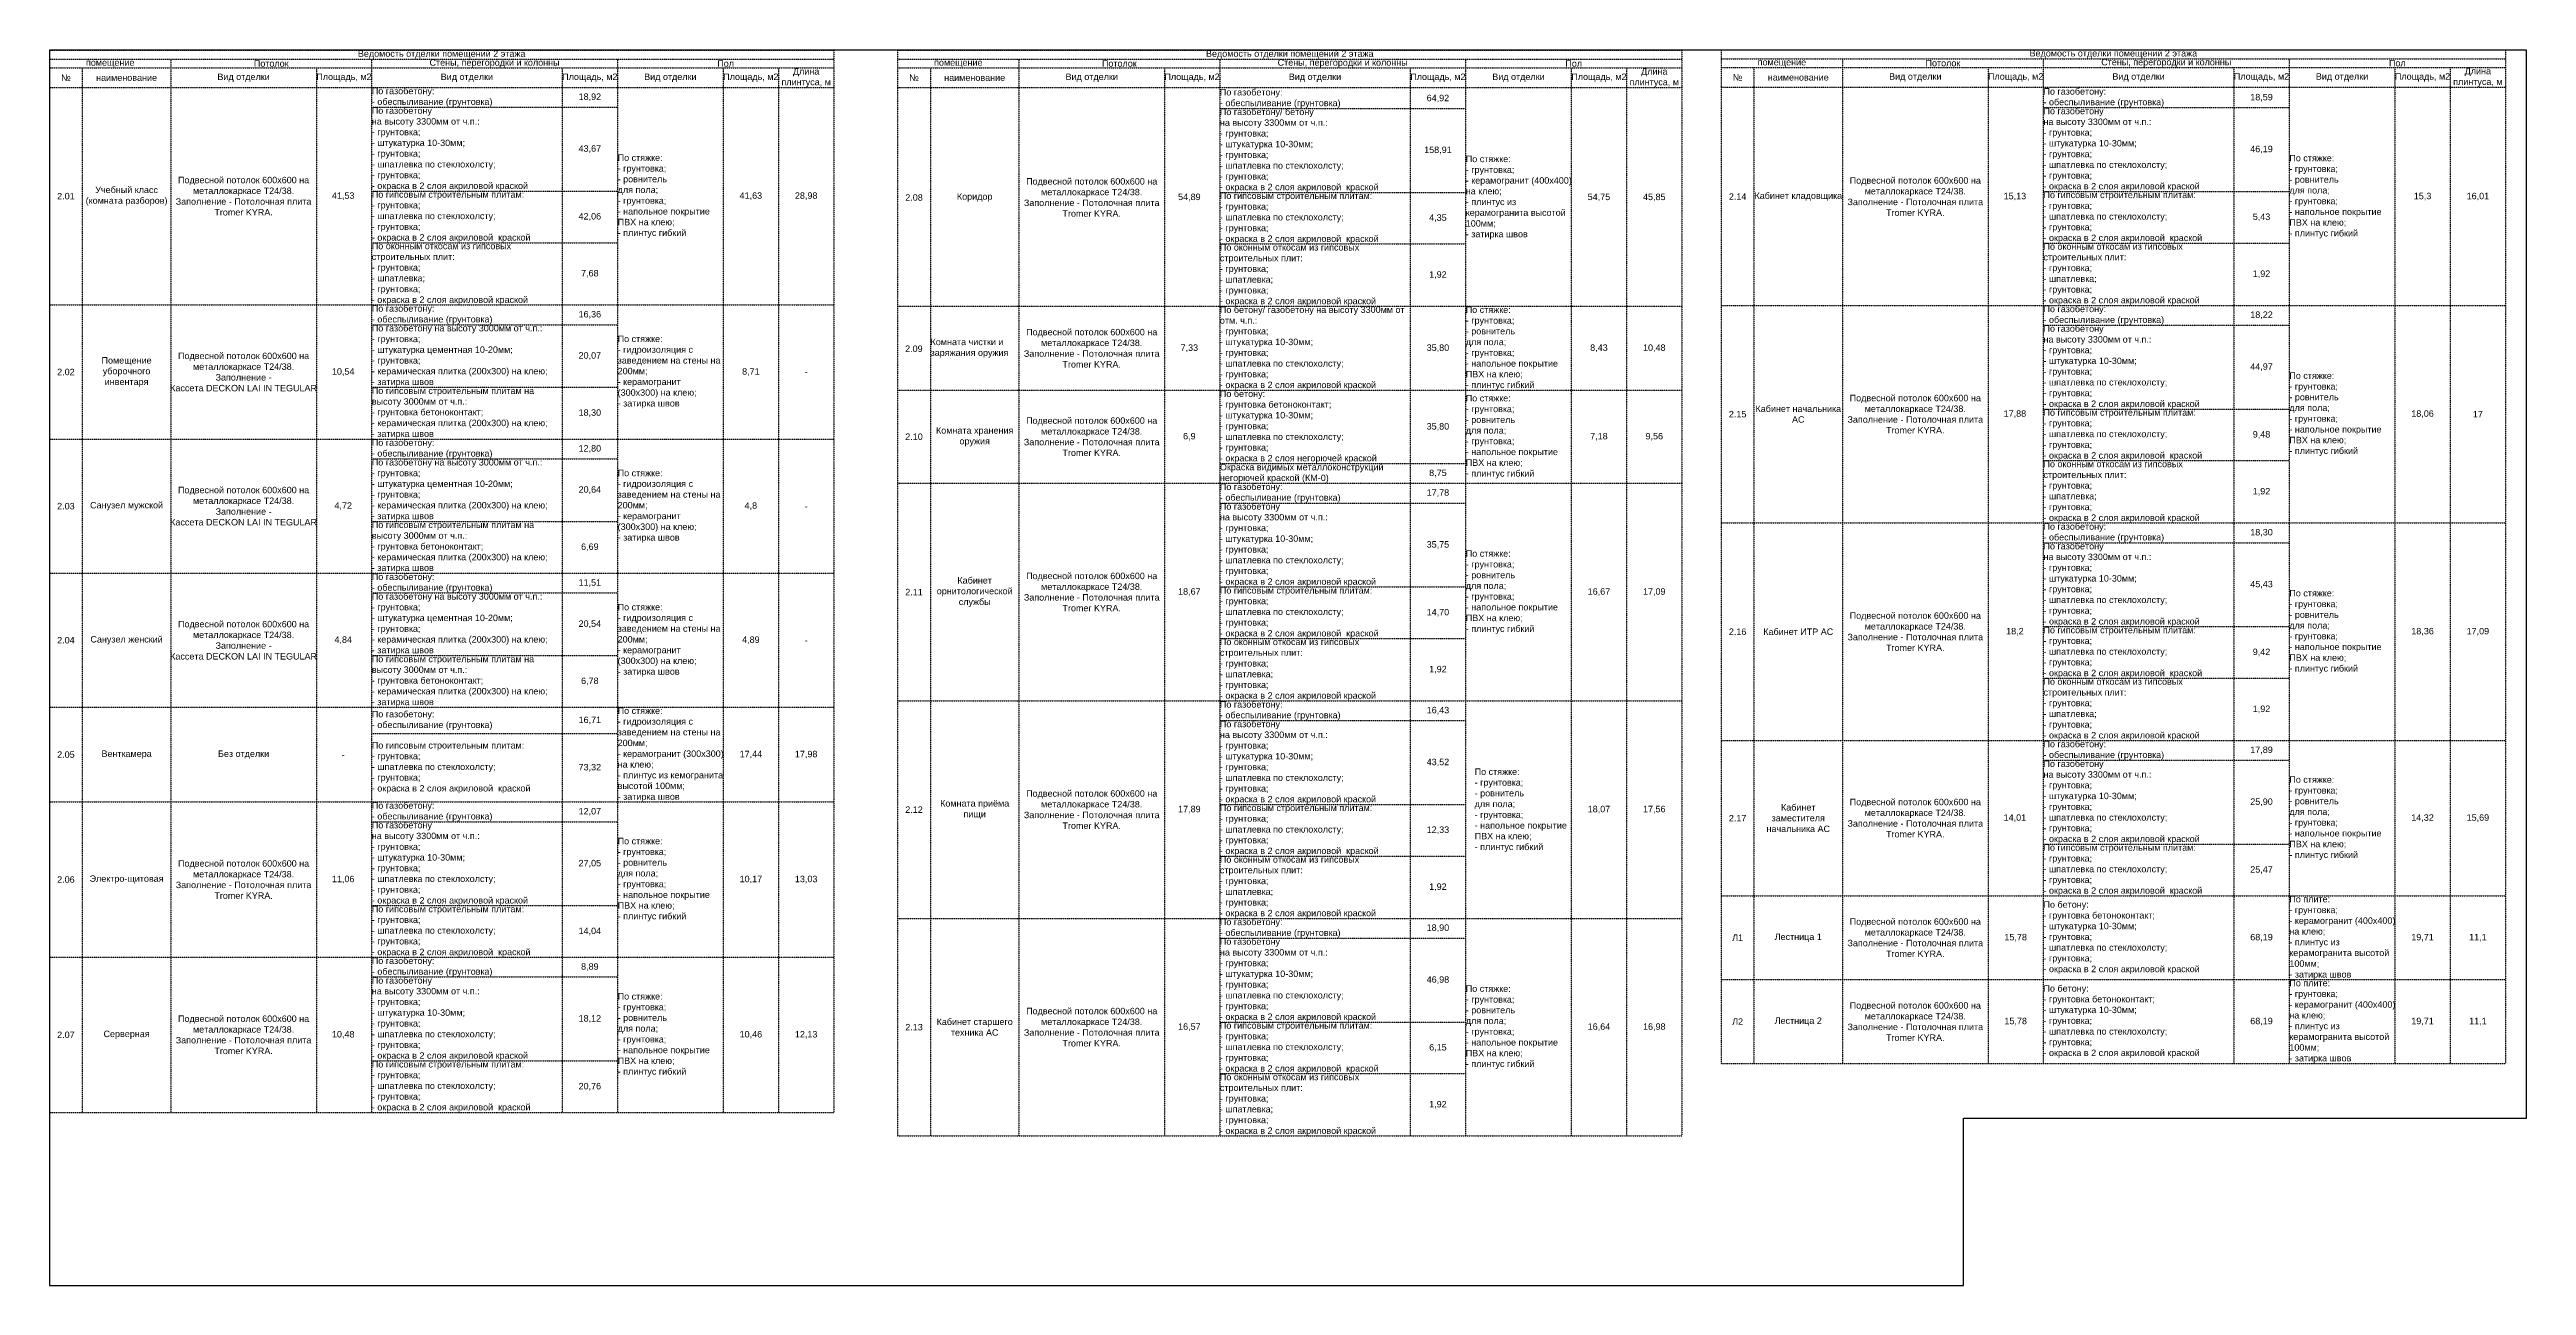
# Model space of a CAD drawing. Header units: millimetres. Extents: x 5 to 203705, y -540 to 60930.
# Drawn here: x 56617 to 138017, y 148 to 40765 of the extents above; entities that cross this region are included whole.
import ezdxf

# ---------------------------------------------------------------- set-up
doc = ezdxf.new("R2010")
doc.units = ezdxf.units.MM
doc.linetypes.add('_ШТР__3__3__Скрыто', pattern=[6, 3, -3])
doc.layers.add('PDF _Текст', color=7, linetype='Continuous')

msp = doc.modelspace()

# ---------------------------------------------------------------- texts
at = {"layer": 'PDF _Текст', "linetype": '_ШТР__3__3__Скрыто'}
for s, insert, char_height, width, attachment_point in [('{\\fArial|b0|i0|c0;Ведомость отделки помещений 2 этажа', (69504, 40601), 211.67, 25761.67, 5), ('{\\fArial|b0|i0|c0;Ведомость отделки помещений 2 этажа', (97375, 40601), 211.67, 25761.67, 5), ('{\\fArial|b0|i0|c0;Ведомость отделки помещений 2 этажа', (124441, 40612), 211.67, 25761.67, 5), ('{\\fArial|b0|i0|c0;№', (57155, 39840), 211.67, 1064.33, 5), ('{\\fArial|b0|i0|c0;помещение', (58611, 40307), 211.67, 3975.11, 5), ('{\\fArial|b0|i0|c0;наименование', (59149, 39840), 211.67, 2898.78, 5), ('{\\fArial|b0|i0|c0;Вид отделки', (62994, 39840), 211.67, 4768.5, 5), ('{\\fArial|b0|i0|c0;Потолок', (63903, 40307), 211.67, 6585.67, 5), ('{\\fArial|b0|i0|c0;Площадь, м2', (66293, 39840), 211.67, 1805.17, 5), ('{\\fArial|b0|i0|c0;Стены, перегородки и колонны', (71241, 40307), 211.67, 8067.33, 5), ('{\\fArial|b0|i0|c0;Вид отделки', (70333, 39840), 211.67, 6250.17, 5), ('{\\fArial|b0|i0|c0;Площадь, м2', (74373, 39840), 211.67, 1805.17, 5), ('{\\fArial|b0|i0|c0;Вид отделки', (77019, 39840), 211.67, 3463.22, 5), ('{\\fArial|b0|i0|c0;Пол', (78836, 40307), 211.67, 7097.56, 5), ('{\\fArial|b0|i0|c0;Площадь, м2', (79665, 39840), 211.67, 1805.17, 5), ('{\\fArial|b0|i0|c0;Длина плинтуса, м', (81482, 39840), 211.67, 1805.17, 5), ('{\\fArial|b0|i0|c0;№', (85027, 39840), 211.67, 1064.33, 5), ('{\\fArial|b0|i0|c0;помещение', (86482, 40307), 211.67, 3975.11, 5), ('{\\fArial|b0|i0|c0;наименование', (87020, 39840), 211.67, 2898.78, 5), ('{\\fArial|b0|i0|c0;Вид отделки', (90866, 39840), 211.67, 4768.5, 5), ('{\\fArial|b0|i0|c0;Потолок', (91774, 40307), 211.67, 6585.67, 5), ('{\\fArial|b0|i0|c0;Площадь, м2', (94165, 39840), 211.67, 1805.17, 5), ('{\\fArial|b0|i0|c0;Стены, перегородки и колонны', (99113, 40307), 211.67, 8067.33, 5), ('{\\fArial|b0|i0|c0;Вид отделки', (98204, 39840), 211.67, 6250.17, 5), ('{\\fArial|b0|i0|c0;Площадь, м2', (102244, 39840), 211.67, 1805.17, 5), ('{\\fArial|b0|i0|c0;Вид отделки', (104890, 39840), 211.67, 3463.22, 5), ('{\\fArial|b0|i0|c0;Пол', (106707, 40307), 211.67, 7097.56, 5), ('{\\fArial|b0|i0|c0;Площадь, м2', (107536, 39840), 211.67, 1805.17, 5), ('{\\fArial|b0|i0|c0;Длина плинтуса, м', (109354, 39840), 211.67, 1805.17, 5), ('{\\fArial|b0|i0|c0;№', (112093, 39851), 211.67, 1064.33, 5), ('{\\fArial|b0|i0|c0;помещение', (113548, 40318), 211.67, 3975.11, 5), ('{\\fArial|b0|i0|c0;наименование', (114086, 39851), 211.67, 2898.78, 5), ('{\\fArial|b0|i0|c0;Вид отделки', (117932, 39851), 211.67, 4768.5, 5), ('{\\fArial|b0|i0|c0;Потолок', (118840, 40318), 211.67, 6585.67, 5), ('{\\fArial|b0|i0|c0;Площадь, м2', (121231, 39851), 211.67, 1805.17, 5), ('{\\fArial|b0|i0|c0;Стены, перегородки и колонны', (126179, 40318), 211.67, 8067.33, 5), ('{\\fArial|b0|i0|c0;Вид отделки', (125270, 39851), 211.67, 6250.17, 5), ('{\\fArial|b0|i0|c0;Площадь, м2', (129310, 39851), 211.67, 1805.17, 5), ('{\\fArial|b0|i0|c0;Вид отделки', (131956, 39851), 211.67, 3463.22, 5), ('{\\fArial|b0|i0|c0;Пол', (133773, 40318), 211.67, 7097.56, 5), ('{\\fArial|b0|i0|c0;Площадь, м2', (134602, 39851), 211.67, 1805.17, 5), ('{\\fArial|b0|i0|c0;Длина плинтуса, м', (136420, 39851), 211.67, 1805.17, 5), ('{\\fArial|b0|i0|c0;По газобетону: ^J- обеспыливание (грунтовка)', (67208, 39196), 211.67, 6250.17, 4), ('{\\fArial|b0|i0|c0;18,92', (74373, 39196), 211.67, 1805.17, 5), ('{\\fArial|b0|i0|c0;По газобетону: ^J- обеспыливание (грунтовка)', (95079, 39154), 211.67, 6250.17, 4), ('{\\fArial|b0|i0|c0;64,92', (102244, 39154), 211.67, 1805.17, 5), ('{\\fArial|b0|i0|c0;По газобетону: ^J- обеспыливание (грунтовка)', (122145, 39182), 211.67, 6250.17, 4), ('{\\fArial|b0|i0|c0;18,59', (129310, 39182), 211.67, 1805.17, 5), ('{\\fArial|b0|i0|c0;По газобетону ^Jна высоту 3300мм от ч.п.:^J- грунтовка;^J- штукатурка 10-30мм;^J- грунтовка;^J- шпатлевка по стеклохолсту; ^J- грунтовка;^J- окраска в 2 слоя акриловой краской', (67208, 37492), 211.667, 6250.17, 4), ('{\\fArial|b0|i0|c0;По газобетону/ бетону^Jна высоту 3300мм от ч.п.:^J- грунтовка;^J- штукатурка 10-30мм;^J- грунтовка;^J- шпатлевка по стеклохолсту; ^J- грунтовка;^J- окраска в 2 слоя акриловой  краской ', (95079, 37450), 211.667, 6250.17, 4), ('{\\fArial|b0|i0|c0;По газобетону ^Jна высоту 3300мм от ч.п.:^J- грунтовка;^J- штукатурка 10-30мм;^J- грунтовка;^J- шпатлевка по стеклохолсту; ^J- грунтовка;^J- окраска в 2 слоя акриловой краской', (122145, 37478), 211.667, 6250.17, 4), ('{\\fArial|b0|i0|c0;43,67', (74373, 37492), 211.67, 1805.17, 5), ('{\\fArial|b0|i0|c0;158,91', (102244, 37450), 211.67, 1805.17, 5), ('{\\fArial|b0|i0|c0;46,19', (129310, 37478), 211.67, 1805.17, 5), ('{\\fArial|b0|i0|c0;По стяжке:^J- грунтовка;^J- ровнитель ^Jдля пола;^J- грунтовка;^J- напольное покрытие ^JПВХ на клею;^J- плинтус гибкий', (75287, 35946), 211.667, 3463.22, 4), ('{\\fArial|b0|i0|c0;По стяжке:^J- грунтовка;^J- керамогранит (400x400) ^Jна клею;^J- плинтус из керамогранита высотой 100мм; ^J- затирка швов', (103159, 35903), 211.667, 3463.22, 4), ('{\\fArial|b0|i0|c0;По стяжке:^J- грунтовка;^J- ровнитель ^Jдля пола;^J- грунтовка;^J- напольное покрытие ^JПВХ на клею;^J- плинтус гибкий', (130225, 35932), 211.667, 3463.22, 4), ('{\\fArial|b0|i0|c0;2.01', (57155, 35946), 211.67, 1064.33, 5), ('{\\fArial|b0|i0|c0;Учебный класс (комната разборов)', (59149, 35946), 211.67, 2898.78, 5), ('{\\fArial|b0|i0|c0;Подвесной потолок 600x600 на металлокаркасе Т24/38.^JЗаполнение - Потолочная плита ^JTromer KYRA.', (62994, 35946), 211.667, 4768.5, 5), ('{\\fArial|b0|i0|c204|p34;41,53}', (66268, 35946), 211.67, 1805.17, 5), ('{\\fArial|b0|i0|c0;По гипсовым строительным плитам: ^J- грунтовка; ^J- шпатлевка по стеклохолсту;^J- грунтовка; ^J- окраска в 2 слоя акриловой  краской', (67208, 35265), 211.667, 6250.17, 4), ('{\\fArial|b0|i0|c204|p34;41,63}', (79665, 35946), 211.67, 1805.17, 5), ('{\\fArial|b0|i0|c0|p34;2\\fArial|b0|i0|c204|p34;8,98}', (81482, 35946), 211.67, 1805.17, 5), ('{\\fArial|b0|i0|c0;2.08', (85027, 35903), 211.67, 1064.33, 5), ('{\\fArial|b0|i0|c0;Коридор', (87020, 35903), 211.67, 2898.78, 5), ('{\\fArial|b0|i0|c0;Подвесной потолок 600x600 на металлокаркасе Т24/38.^JЗаполнение - Потолочная плита ^JTromer KYRA.', (90866, 35903), 211.667, 4768.5, 5), ('{\\fArial|b0|i0|c0;54,89', (94075, 35903), 211.67, 1805.17, 5), ('{\\fArial|b0|i0|c0;По гипсовым строительным плитам: ^J- грунтовка; ^J- шпатлевка по стеклохолсту;^J- грунтовка; ^J- окраска в 2 слоя акриловой  краской', (95079, 35223), 211.667, 6250.17, 4), ('{\\fArial|b0|i0|c0|p34;54,\\fArial|b0|i0|c204|p34;75}', (107536, 35903), 211.67, 1805.17, 5), ('{\\fArial|b0|i0|c0|p34;4\\fArial|b0|i0|c204|p34;5,85}', (109354, 35903), 211.67, 1805.17, 5), ('{\\fArial|b0|i0|c0;2.14', (112093, 35932), 211.67, 1064.33, 5), ('{\\fArial|b0|i0|c0;Кабинет кладовщика', (114086, 35932), 211.67, 2898.78, 5), ('{\\fArial|b0|i0|c0;Подвесной потолок 600x600 на металлокаркасе Т24/38.^JЗаполнение - Потолочная плита ^JTromer KYRA.', (117932, 35932), 211.667, 4768.5, 5), ('{\\fArial|b0|i0|c0|p34;15,\\fArial|b0|i0|c204|p34;13}', (121205, 35932), 211.67, 1805.17, 5), ('{\\fArial|b0|i0|c0;По гипсовым строительным плитам: ^J- грунтовка; ^J- шпатлевка по стеклохолсту;^J- грунтовка; ^J- окраска в 2 слоя акриловой  краской', (122145, 35251), 211.667, 6250.17, 4), ('{\\fArial|b0|i0|c0|p34;15,\\fArial|b0|i0|c204|p34;3}', (134602, 35932), 211.67, 1805.17, 5), ('{\\fArial|b0|i0|c0|p34;16,\\fArial|b0|i0|c204|p34;01}', (136420, 35932), 211.67, 1805.17, 5), ('{\\fArial|b0|i0|c0;42,06', (74373, 35265), 211.67, 1805.17, 5), ('{\\fArial|b0|i0|c0;4,35', (102244, 35223), 211.67, 1805.17, 5), ('{\\fArial|b0|i0|c0;5,43', (129310, 35251), 211.67, 1805.17, 5), ('{\\fArial|b0|i0|c0;По оконным откосам из гипсовых строительных плит: ^J- грунтовка; ^J- шпатлевка;^J- грунтовка; ^J- окраска в 2 слоя акриловой краской', (67208, 33395), 211.667, 6250.17, 4), ('{\\fArial|b0|i0|c0;По оконным откосам из гипсовых строительных плит: ^J- грунтовка; ^J- шпатлевка;^J- грунтовка; ^J- окраска в 2 слоя акриловой краской', (95079, 33352), 211.667, 6250.17, 4), ('{\\fArial|b0|i0|c0;По оконным откосам из гипсовых строительных плит: ^J- грунтовка; ^J- шпатлевка;^J- грунтовка; ^J- окраска в 2 слоя акриловой краской', (122145, 33380), 211.667, 6250.17, 4), ('{\\fArial|b0|i0|c0;7,68', (74373, 33395), 211.67, 1805.17, 5), ('{\\fArial|b0|i0|c0;1,92', (102244, 33352), 211.67, 1805.17, 5), ('{\\fArial|b0|i0|c0;1,92', (129310, 33380), 211.67, 1805.17, 5), ('{\\fArial|b0|i0|c0;По газобетону: ^J- обеспыливание (грунтовка)', (67208, 32047), 211.67, 6250.17, 4), ('{\\fArial|b0|i0|c0;16,36', (74373, 32047), 211.67, 1805.17, 5), ('{\\fArial|b0|i0|c0;По бетону/ газобетону на высоту 3300мм от отм. ч.п.:^J- грунтовка;^J- штукатурка 10-30мм;^J- грунтовка;^J- шпатлевка по стеклохолсту; ^J- грунтовка;^J- окраска в 2 слоя акриловой краской', (95079, 30948), 211.667, 6250.17, 4), ('{\\fArial|b0|i0|c0;По стяжке:^J- грунтовка;^J- ровнитель ^Jдля пола;^J- грунтовка;^J- напольное покрытие ^JПВХ на клею;^J- плинтус гибкий', (103159, 30948), 211.667, 3463.22, 4), ('{\\fArial|b0|i0|c0;По газобетону: ^J- обеспыливание (грунтовка)', (122145, 32032), 211.67, 6250.17, 4), ('{\\fArial|b0|i0|c0;18,22', (129310, 32032), 211.67, 1805.17, 5), ('{\\fArial|b0|i0|c0;По газобетону на высоту 3000мм от ч.п.:^J- грунтовка;^J- штукатурка цементная 10-20мм; ^J- грунтовка; ^J- керамическая плитка (200x300) на клею;^J- затирка швов', (67208, 30694), 211.667, 6250.17, 4), ('{\\fArial|b0|i0|c0;По стяжке:^J- гидроизоляция с заведением на стены на 200мм;^J- керамогранит (300x300) на клею; ^J- затирка швов', (75287, 30167), 211.667, 3463.22, 4), ('{\\fArial|b0|i0|c0;2.09', (84734, 30931), 211.67, 1064.33, 4), ('{\\fArial|b0|i0|c0;Комната чистки и заряжания оружия', (85571, 30948), 211.67, 2898.78, 4), ('{\\fArial|b0|i0|c0;Подвесной потолок 600x600 на металлокаркасе Т24/38.^JЗаполнение - Потолочная плита ^JTromer KYRA.', (90866, 30948), 211.667, 4768.5, 5), ('{\\fArial|b0|i0|c204|p34;7,33}', (94075, 30948), 211.67, 1805.17, 5), ('{\\fArial|b0|i0|c0;35,80', (102244, 30948), 211.67, 1805.17, 5), ('{\\fArial|b0|i0|c204|p34;8,43}', (107536, 30948), 211.67, 1805.17, 5), ('{\\fArial|b0|i0|c204|p34;10,48}', (109354, 30948), 211.67, 1805.17, 5), ('{\\fArial|b0|i0|c0;По газобетону ^Jна высоту 3300мм от ч.п.:^J- грунтовка;^J- штукатурка 10-30мм;^J- грунтовка;^J- шпатлевка по стеклохолсту; ^J- грунтовка;^J- окраска в 2 слоя акриловой краской', (122145, 30328), 211.667, 6250.17, 4), ('{\\fArial|b0|i0|c0;2.02', (57155, 30167), 211.67, 1064.33, 5), ('{\\fArial|b0|i0|c0;Помещение уборочного инвентаря', (59149, 30167), 211.67, 2898.78, 5), ('{\\fArial|b0|i0|c0;Подвесной потолок 600x600 на металлокаркасе Т24/38.^JЗаполнение - ^JКассета DECKON LAI IN TEGULAR ', (62994, 30167), 211.667, 4768.5, 5), ('{\\fArial|b0|i0|c204|p34;10,54}', (66268, 30167), 211.67, 1805.17, 5), ('{\\fArial|b0|i0|c0;20,07', (74373, 30694), 211.67, 1805.17, 5), ('{\\fArial|b0|i0|c204|p34;8,71}', (79665, 30167), 211.67, 1805.17, 5), ('{\\fArial|b0|i0|c0;-', (81482, 30167), 211.67, 1805.17, 5), ('{\\fArial|b0|i0|c0;44,97', (129310, 30328), 211.67, 1805.17, 5), ('{\\fArial|b0|i0|c0;По стяжке:^J- грунтовка;^J- ровнитель ^Jдля пола;^J- грунтовка;^J- напольное покрытие ^JПВХ на клею;^J- плинтус гибкий', (130225, 28782), 211.667, 3463.22, 4), ('{\\fArial|b0|i0|c0;По гипсовым строительным плитам на высоту 3000мм от ч.п.: ^J- грунтовка бетоноконтакт; ^J- керамическая плитка (200x300) на клею;^J- затирка швов', (67208, 28815), 211.667, 6250.17, 4), ('{\\fArial|b0|i0|c0;По бетону:^J- грунтовка бетоноконтакт;^J- штукатурка 10-30мм;^J- грунтовка;^J- шпатлевка по стеклохолсту; ^J- грунтовка;^J- окраска в 2 слоя негорючей краской', (95079, 28363), 211.667, 6250.17, 4), ('{\\fArial|b0|i0|c0;По стяжке:^J- грунтовка;^J- ровнитель ^Jдля пола;^J- грунтовка;^J- напольное покрытие ^JПВХ на клею;^J- плинтус гибкий', (103159, 28040), 211.667, 3463.22, 4), ('{\\fArial|b0|i0|c0;Подвесной потолок 600x600 на металлокаркасе Т24/38.^JЗаполнение - Потолочная плита ^JTromer KYRA.', (117932, 28782), 211.667, 4768.5, 5), ('{\\fArial|b0|i0|c0;18,30', (74373, 28815), 211.67, 1805.17, 5), ('{\\fArial|b0|i0|c0;Подвесной потолок 600x600 на металлокаркасе Т24/38.^JЗаполнение - Потолочная плита ^JTromer KYRA.', (90866, 28040), 211.667, 4768.5, 5), ('{\\fArial|b0|i0|c0;35,80', (102244, 28363), 211.67, 1805.17, 5), ('{\\fArial|b0|i0|c0;2.15', (112093, 28782), 211.67, 1064.33, 5), ('{\\fArial|b0|i0|c0;Кабинет начальника АС', (114086, 28782), 211.67, 2898.78, 5), ('{\\fArial|b0|i0|c204|p34;17,88}', (121205, 28782), 211.67, 1805.17, 5), ('{\\fArial|b0|i0|c0;По гипсовым строительным плитам: ^J- грунтовка; ^J- шпатлевка по стеклохолсту;^J- грунтовка; ^J- окраска в 2 слоя акриловой  краской', (122145, 28101), 211.667, 6250.17, 4), ('{\\fArial|b0|i0|c204|p34;18,06}', (134602, 28782), 211.67, 1805.17, 5), ('{\\fArial|b0|i0|c0|p34;17}', (136420, 28782), 211.67, 1805.17, 5), ('{\\fArial|b0|i0|c0;По газобетону: ^J- обеспыливание (грунтовка)', (67208, 27639), 211.67, 6250.17, 4), ('{\\fArial|b0|i0|c0;12,80', (74373, 27639), 211.67, 1805.17, 5), ('{\\fArial|b0|i0|c0;2.10', (85027, 28040), 211.67, 1064.33, 5), ('{\\fArial|b0|i0|c0;Комната хранения оружия', (87020, 28040), 211.67, 2898.78, 5), ('{\\fArial|b0|i0|c0|p34;6,\\fArial|b0|i0|c204|p34;9}', (94075, 28040), 211.67, 1805.17, 5), ('{\\fArial|b0|i0|c204|p34;7,18}', (107536, 28040), 211.67, 1805.17, 5), ('{\\fArial|b0|i0|c204|p34;9,56}', (109354, 28040), 211.67, 1805.17, 5), ('{\\fArial|b0|i0|c0;9,48', (129310, 28101), 211.67, 1805.17, 5), ('{\\fArial|b0|i0|c0;По газобетону на высоту 3000мм от ч.п.:^J- грунтовка;^J- штукатурка цементная 10-20мм; ^J- грунтовка; ^J- керамическая плитка (200x300) на клею;^J- затирка швов', (67208, 26287), 211.667, 6250.17, 4), ('{\\fArial|b0|i0|c0;По стяжке:^J- гидроизоляция с заведением на стены на 200мм;^J- керамогранит (300x300) на клею; ^J- затирка швов', (75287, 25759), 211.667, 3463.22, 4), ('{\\fArial|b0|i0|c0;Окраска видимых металлоконструкций негорючей краской (КМ-0)', (95079, 26834), 211.67, 6250.17, 4), ('{\\fArial|b0|i0|c0;8,75', (102244, 26834), 211.67, 1805.17, 5), ('{\\fArial|b0|i0|c0;По оконным откосам из гипсовых строительных плит: ^J- грунтовка; ^J- шпатлевка;^J- грунтовка; ^J- окраска в 2 слоя акриловой краской', (122145, 26231), 211.667, 6250.17, 4), ('{\\fArial|b0|i0|c0;Подвесной потолок 600x600 на металлокаркасе Т24/38.^JЗаполнение - ^JКассета DECKON LAI IN TEGULAR ', (62994, 25759), 211.667, 4768.5, 5), ('{\\fArial|b0|i0|c0;20,64', (74373, 26287), 211.67, 1805.17, 5), ('{\\fArial|b0|i0|c0;По газобетону: ^J- обеспыливание (грунтовка)', (95079, 26187), 211.67, 6250.17, 4), ('{\\fArial|b0|i0|c0;17,78', (102244, 26187), 211.67, 1805.17, 5), ('{\\fArial|b0|i0|c0;1,92', (129310, 26231), 211.67, 1805.17, 5), ('{\\fArial|b0|i0|c0;2.03', (57155, 25759), 211.67, 1064.33, 5), ('{\\fArial|b0|i0|c0;Санузел мужской', (59149, 25759), 211.67, 2898.78, 5), ('{\\fArial|b0|i0|c204|p34;4,72}', (66268, 25759), 211.67, 1805.17, 5), ('{\\fArial|b0|i0|c0;По гипсовым строительным плитам на высоту 3000мм от ч.п.: ^J- грунтовка бетоноконтакт; ^J- керамическая плитка (200x300) на клею;^J- затирка швов', (67208, 24407), 211.667, 6250.17, 4), ('{\\fArial|b0|i0|c204|p34;4,8}', (79665, 25759), 211.67, 1805.17, 5), ('{\\fArial|b0|i0|c0;-', (81482, 25759), 211.67, 1805.17, 5), ('{\\fArial|b0|i0|c0;По газобетону ^Jна высоту 3300мм от ч.п.:^J- грунтовка;^J- штукатурка 10-30мм;^J- грунтовка;^J- шпатлевка по стеклохолсту; ^J- грунтовка;^J- окраска в 2 слоя акриловой краской', (95079, 24483), 211.667, 6250.17, 4), ('{\\fArial|b0|i0|c0;6,69', (74373, 24407), 211.67, 1805.17, 5), ('{\\fArial|b0|i0|c0;35,75', (102244, 24483), 211.67, 1805.17, 5), ('{\\fArial|b0|i0|c0;По газобетону: ^J- обеспыливание (грунтовка)', (122145, 24883), 211.67, 6250.17, 4), ('{\\fArial|b0|i0|c0;По газобетону ^Jна высоту 3300мм от ч.п.:^J- грунтовка;^J- штукатурка 10-30мм;^J- грунтовка;^J- шпатлевка по стеклохолсту; ^J- грунтовка;^J- окраска в 2 слоя акриловой краской', (122145, 23178), 211.667, 6250.17, 4), ('{\\fArial|b0|i0|c0;18,30', (129310, 24883), 211.67, 1805.17, 5), ('{\\fArial|b0|i0|c0;По стяжке:^J- грунтовка;^J- ровнитель ^Jдля пола;^J- грунтовка;^J- напольное покрытие ^JПВХ на клею;^J- плинтус гибкий', (103159, 22936), 211.667, 3463.22, 4), ('{\\fArial|b0|i0|c0;По газобетону: ^J- обеспыливание (грунтовка)', (67208, 23231), 211.67, 6250.17, 4), ('{\\fArial|b0|i0|c0;По газобетону на высоту 3000мм от ч.п.:^J- грунтовка;^J- штукатурка цементная 10-20мм; ^J- грунтовка; ^J- керамическая плитка (200x300) на клею;^J- затирка швов', (67208, 21879), 211.667, 6250.17, 4), ('{\\fArial|b0|i0|c0;11,51', (74373, 23231), 211.67, 1805.17, 5), ('{\\fArial|b0|i0|c0;2.11', (85027, 22936), 211.67, 1064.33, 5), ('{\\fArial|b0|i0|c0;Кабинет орнитологической службы', (87020, 22936), 211.67, 2898.78, 5), ('{\\fArial|b0|i0|c0;Подвесной потолок 600x600 на металлокаркасе Т24/38.^JЗаполнение - Потолочная плита ^JTromer KYRA.', (90866, 22936), 211.667, 4768.5, 5), ('{\\fArial|b0|i0|c0|p34;18,\\fArial|b0|i0|c204|p34;67}', (94075, 22936), 211.67, 1805.17, 5), ('{\\fArial|b0|i0|c0;По гипсовым строительным плитам: ^J- грунтовка; ^J- шпатлевка по стеклохолсту;^J- грунтовка; ^J- окраска в 2 слоя акриловой  краской', (95079, 22256), 211.667, 6250.17, 4), ('{\\fArial|b0|i0|c204|p34;16,67}', (107536, 22936), 211.67, 1805.17, 5), ('{\\fArial|b0|i0|c204|p34;17,09}', (109354, 22936), 211.67, 1805.17, 5), ('{\\fArial|b0|i0|c0;45,43', (129310, 23178), 211.67, 1805.17, 5), ('{\\fArial|b0|i0|c0;По стяжке:^J- грунтовка;^J- ровнитель ^Jдля пола;^J- грунтовка;^J- напольное покрытие ^JПВХ на клею;^J- плинтус гибкий', (130225, 21632), 211.667, 3463.22, 4), ('{\\fArial|b0|i0|c0;Подвесной потолок 600x600 на металлокаркасе Т24/38.^JЗаполнение - ^JКассета DECKON LAI IN TEGULAR ', (62994, 21352), 211.667, 4768.5, 5), ('{\\fArial|b0|i0|c0;20,54', (74373, 21879), 211.67, 1805.17, 5), ('{\\fArial|b0|i0|c0;По стяжке:^J- гидроизоляция с заведением на стены на 200мм;^J- керамогранит (300x300) на клею; ^J- затирка швов', (75287, 21352), 211.667, 3463.22, 4), ('{\\fArial|b0|i0|c0;14,70', (102244, 22256), 211.67, 1805.17, 5), ('{\\fArial|b0|i0|c0;Подвесной потолок 600x600 на металлокаркасе Т24/38.^JЗаполнение - Потолочная плита ^JTromer KYRA.', (117932, 21632), 211.667, 4768.5, 5), ('{\\fArial|b0|i0|c0;2.04', (57155, 21352), 211.67, 1064.33, 5), ('{\\fArial|b0|i0|c0;Санузел женский', (59149, 21352), 211.67, 2898.78, 5), ('{\\fArial|b0|i0|c204|p34;4,84}', (66268, 21352), 211.67, 1805.17, 5), ('{\\fArial|b0|i0|c204|p34;4,89}', (79665, 21352), 211.67, 1805.17, 5), ('{\\fArial|b0|i0|c0;-', (81482, 21352), 211.67, 1805.17, 5), ('{\\fArial|b0|i0|c0;По оконным откосам из гипсовых строительных плит: ^J- грунтовка; ^J- шпатлевка;^J- грунтовка; ^J- окраска в 2 слоя акриловой краской', (95079, 20385), 211.667, 6250.17, 4), ('{\\fArial|b0|i0|c0;2.16', (112093, 21632), 211.67, 1064.33, 5), ('{\\fArial|b0|i0|c0;Кабинет ИТР АС', (114086, 21632), 211.67, 2898.78, 5), ('{\\fArial|b0|i0|c0|p34;18,\\fArial|b0|i0|c204|p34;2}', (121205, 21632), 211.67, 1805.17, 5), ('{\\fArial|b0|i0|c0;По гипсовым строительным плитам: ^J- грунтовка; ^J- шпатлевка по стеклохолсту;^J- грунтовка; ^J- окраска в 2 слоя акриловой  краской', (122145, 20951), 211.667, 6250.17, 4), ('{\\fArial|b0|i0|c0|p34;18,\\fArial|b0|i0|c204|p34;36}', (134602, 21632), 211.67, 1805.17, 5), ('{\\fArial|b0|i0|c0|p34;17,\\fArial|b0|i0|c204|p34;09}', (136420, 21632), 211.67, 1805.17, 5), ('{\\fArial|b0|i0|c0;По гипсовым строительным плитам на высоту 3000мм от ч.п.: ^J- грунтовка бетоноконтакт; ^J- керамическая плитка (200x300) на клею;^J- затирка швов', (67208, 19999), 211.667, 6250.17, 4), ('{\\fArial|b0|i0|c0;1,92', (102244, 20385), 211.67, 1805.17, 5), ('{\\fArial|b0|i0|c0;9,42', (129310, 20951), 211.67, 1805.17, 5), ('{\\fArial|b0|i0|c0;6,78', (74373, 19999), 211.67, 1805.17, 5), ('{\\fArial|b0|i0|c0;По оконным откосам из гипсовых строительных плит: ^J- грунтовка; ^J- шпатлевка;^J- грунтовка; ^J- окраска в 2 слоя акриловой краской', (122145, 19081), 211.667, 6250.17, 4), ('{\\fArial|b0|i0|c0;По газобетону: ^J- обеспыливание (грунтовка)', (67208, 18717), 211.67, 6250.17, 4), ('{\\fArial|b0|i0|c0;16,71', (74373, 18717), 211.67, 1805.17, 5), ('{\\fArial|b0|i0|c0;По стяжке:^J- гидроизоляция с заведением на стены на 200мм;^J- керамогранит (300x300) ^Jна клею; ^J- плинтус из кемогранита высотой 100мм; ^J- затирка швов', (75287, 17593), 211.667, 3463.22, 4), ('{\\fArial|b0|i0|c0;По газобетону: ^J- обеспыливание (грунтовка)', (95079, 19037), 211.67, 6250.17, 4), ('{\\fArial|b0|i0|c0;16,43', (102244, 19037), 211.67, 1805.17, 5), ('{\\fArial|b0|i0|c0;1,92', (129310, 19081), 211.67, 1805.17, 5), ('{\\fArial|b0|i0|c0;По гипсовым строительным плитам: ^J- грунтовка; ^J- шпатлевка по стеклохолсту;^J- грунтовка; ^J- окраска в 2 слоя акриловой  краской', (67208, 17162), 211.667, 6250.17, 4), ('{\\fArial|b0|i0|c0;По газобетону ^Jна высоту 3300мм от ч.п.:^J- грунтовка;^J- штукатурка 10-30мм;^J- грунтовка;^J- шпатлевка по стеклохолсту; ^J- грунтовка;^J- окраска в 2 слоя акриловой краской', (95079, 17333), 211.667, 6250.17, 4), ('{\\fArial|b0|i0|c0;По газобетону: ^J- обеспыливание (грунтовка)', (122145, 17733), 211.67, 6250.17, 4), ('{\\fArial|b0|i0|c0;2.05', (57155, 17593), 211.67, 1064.33, 5), ('{\\fArial|b0|i0|c0;Венткамера', (59149, 17593), 211.67, 2898.78, 5), ('{\\fArial|b0|i0|c0;Без отделки', (62994, 17593), 211.67, 4768.5, 5), ('{\\fArial|b0|i0|c204|p34;-}', (66268, 17593), 211.67, 1805.17, 5), ('{\\fArial|b0|i0|c0;73,32', (74373, 17162), 211.67, 1805.17, 5), ('{\\fArial|b0|i0|c204|p34;17,44}', (79665, 17593), 211.67, 1805.17, 5), ('{\\fArial|b0|i0|c0|p34;17,\\fArial|b0|i0|c204|p34;98}', (81482, 17593), 211.67, 1805.17, 5), ('{\\fArial|b0|i0|c0;43,52', (102244, 17333), 211.67, 1805.17, 5), ('{\\fArial|b0|i0|c0;По стяжке:^J- грунтовка;^J- ровнитель ^Jдля пола;^J- грунтовка;^J- напольное покрытие ^JПВХ на клею;^J- плинтус гибкий', (103451, 15765), 211.667, 3463.22, 4), ('{\\fArial|b0|i0|c0;По газобетону ^Jна высоту 3300мм от ч.п.:^J- грунтовка;^J- штукатурка 10-30мм;^J- грунтовка;^J- шпатлевка по стеклохолсту; ^J- грунтовка;^J- окраска в 2 слоя акриловой краской', (122145, 16028), 211.667, 6250.17, 4), ('{\\fArial|b0|i0|c0;17,89', (129310, 17733), 211.67, 1805.17, 5), ('{\\fArial|b0|i0|c0;Подвесной потолок 600x600 на металлокаркасе Т24/38.^JЗаполнение - Потолочная плита ^JTromer KYRA.', (90866, 15786), 211.667, 4768.5, 5), ('{\\fArial|b0|i0|c0;По стяжке:^J- грунтовка;^J- ровнитель ^Jдля пола;^J- грунтовка;^J- напольное покрытие ^JПВХ на клею;^J- плинтус гибкий', (130225, 15506), 211.667, 3463.22, 4), ('{\\fArial|b0|i0|c0;По газобетону: ^J- обеспыливание (грунтовка)', (67208, 15713), 211.67, 6250.17, 4), ('{\\fArial|b0|i0|c0;12,07', (74373, 15713), 211.67, 1805.17, 5), ('{\\fArial|b0|i0|c0;2.12', (85027, 15786), 211.67, 1064.33, 5), ('{\\fArial|b0|i0|c0;Комната приёма пищи', (87020, 15786), 211.67, 2898.78, 5), ('{\\fArial|b0|i0|c204|p34;17,89}', (94075, 15786), 211.67, 1805.17, 5), ('{\\fArial|b0|i0|c0;По гипсовым строительным плитам: ^J- грунтовка; ^J- шпатлевка по стеклохолсту;^J- грунтовка; ^J- окраска в 2 слоя акриловой  краской', (95079, 15106), 211.667, 6250.17, 4), ('{\\fArial|b0|i0|c204|p34;18,07}', (107536, 15786), 211.67, 1805.17, 5), ('{\\fArial|b0|i0|c204|p34;17,56}', (109354, 15786), 211.67, 1805.17, 5), ('{\\fArial|b0|i0|c0;2.17', (112093, 15506), 211.67, 1064.33, 5), ('{\\fArial|b0|i0|c0;Кабинет заместителя начальника АС', (114086, 15506), 211.67, 2898.78, 5), ('{\\fArial|b0|i0|c0;Подвесной потолок 600x600 на металлокаркасе Т24/38.^JЗаполнение - Потолочная плита ^JTromer KYRA.', (117932, 15506), 211.667, 4768.5, 5), ('{\\fArial|b0|i0|c204|p34;14,01}', (121205, 15506), 211.67, 1805.17, 5), ('{\\fArial|b0|i0|c0;25,90', (129310, 16028), 211.67, 1805.17, 5), ('{\\fArial|b0|i0|c204|p34;14,32}', (134602, 15506), 211.67, 1805.17, 5), ('{\\fArial|b0|i0|c0|p34;15,\\fArial|b0|i0|c204|p34;69}', (136420, 15506), 211.67, 1805.17, 5), ('{\\fArial|b0|i0|c0;По газобетону ^Jна высоту 3300мм от ч.п.:^J- грунтовка;^J- штукатурка 10-30мм;^J- грунтовка;^J- шпатлевка по стеклохолсту; ^J- грунтовка;^J- окраска в 2 слоя акриловой краской', (67208, 14009), 211.667, 6250.17, 4), ('{\\fArial|b0|i0|c0;По стяжке:^J- грунтовка;^J- ровнитель ^Jдля пола;^J- грунтовка;^J- напольное покрытие ^JПВХ на клею;^J- плинтус гибкий', (75287, 13487), 211.667, 3463.22, 4), ('{\\fArial|b0|i0|c0;12,33', (102244, 15106), 211.67, 1805.17, 5), ('{\\fArial|b0|i0|c0;Подвесной потолок 600x600 на металлокаркасе Т24/38.^JЗаполнение - Потолочная плита ^JTromer KYRA.', (62994, 13487), 211.667, 4768.5, 5), ('{\\fArial|b0|i0|c0;27,05', (74373, 14009), 211.67, 1805.17, 5), ('{\\fArial|b0|i0|c0;По оконным откосам из гипсовых строительных плит: ^J- грунтовка; ^J- шпатлевка;^J- грунтовка; ^J- окраска в 2 слоя акриловой краской', (95079, 13235), 211.667, 6250.17, 4), ('{\\fArial|b0|i0|c0;По гипсовым строительным плитам: ^J- грунтовка; ^J- шпатлевка по стеклохолсту;^J- грунтовка; ^J- окраска в 2 слоя акриловой  краской', (122145, 13801), 211.667, 6250.17, 4), ('{\\fArial|b0|i0|c0;25,47', (129310, 13801), 211.67, 1805.17, 5), ('{\\fArial|b0|i0|c0;2.06', (57155, 13487), 211.67, 1064.33, 5), ('{\\fArial|b0|i0|c0;Электро-щитовая', (59149, 13487), 211.67, 2898.78, 5), ('{\\fArial|b0|i0|c204|p34;11,06}', (66268, 13487), 211.67, 1805.17, 5), ('{\\fArial|b0|i0|c204|p34;10,17}', (79665, 13487), 211.67, 1805.17, 5), ('{\\fArial|b0|i0|c204|p34;13,03}', (81482, 13487), 211.67, 1805.17, 5), ('{\\fArial|b0|i0|c0;1,92', (102244, 13235), 211.67, 1805.17, 5), ('{\\fArial|b0|i0|c0;По гипсовым строительным плитам: ^J- грунтовка; ^J- шпатлевка по стеклохолсту;^J- грунтовка; ^J- окраска в 2 слоя акриловой  краской', (67208, 11782), 211.667, 6250.17, 4), ('{\\fArial|b0|i0|c0;По газобетону: ^J- обеспыливание (грунтовка)', (95079, 11887), 211.67, 6250.17, 4), ('{\\fArial|b0|i0|c0;Подвесной потолок 600x600 на металлокаркасе Т24/38.^JЗаполнение - Потолочная плита ^JTromer KYRA.', (117932, 11576), 211.667, 4768.5, 5), ('{\\fArial|b0|i0|c0;По бетону:^J- грунтовка бетоноконтакт;^J- штукатурка 10-30мм;^J- грунтовка;^J- шпатлевка по стеклохолсту; ^J- грунтовка;^J- окраска в 2 слоя акриловой краской', (122145, 11576), 211.667, 6250.17, 4), ('{\\fArial|b0|i0|c204|p34;По плите\\fArial|b0|i0|c0|p34;:^J- \\fArial|b0|i0|c204|p34;грунтовка\\fArial|b0|i0|c0|p34;;^J- \\fArial|b0|i0|c204|p34;керамогранит \\fArial|b0|i0|c0|p34;(400x400) ^J\\fArial|b0|i0|c204|p34;на клею\\fArial|b0|i0|c0|p34;;^J- \\fArial|b0|i0|c204|p34;плинтус из керамогранита высотой \\fArial|b0|i0|c0|p34;100\\fArial|b0|i0|c204|p34;мм\\fArial|b0|i0|c0|p34;; ^J- \\fArial|b0|i0|c204|p34;затирка швов}', (130225, 11576), 211.667, 3463.22, 4), ('{\\fArial|b0|i0|c0;14,04', (74373, 11782), 211.67, 1805.17, 5), ('{\\fArial|b0|i0|c0;По газобетону ^Jна высоту 3300мм от ч.п.:^J- грунтовка;^J- штукатурка 10-30мм;^J- грунтовка;^J- шпатлевка по стеклохолсту; ^J- грунтовка;^J- окраска в 2 слоя акриловой краской', (95079, 10183), 211.667, 6250.17, 4), ('{\\fArial|b0|i0|c0;18,90', (102244, 11887), 211.67, 1805.17, 5), ('{\\fArial|b0|i0|c0;Л1', (112093, 11576), 211.67, 1064.33, 5), ('{\\fArial|b0|i0|c0;Лестница 1', (114086, 11576), 211.67, 2898.78, 5), ('{\\fArial|b0|i0|c0;15,78', (121231, 11576), 211.67, 1805.17, 5), ('{\\fArial|b0|i0|c0;68,19', (129310, 11576), 211.67, 1805.17, 5), ('{\\fArial|b0|i0|c204|p34;19,71}', (134602, 11576), 211.67, 1805.17, 5), ('{\\fArial|b0|i0|c204|p34;11,1}', (136420, 11576), 211.67, 1805.17, 5), ('{\\fArial|b0|i0|c0;По газобетону: ^J- обеспыливание (грунтовка)', (67208, 10611), 211.67, 6250.17, 4), ('{\\fArial|b0|i0|c0;8,89', (74373, 10611), 211.67, 1805.17, 5), ('{\\fArial|b0|i0|c0;По газобетону ^Jна высоту 3300мм от ч.п.:^J- грунтовка;^J- штукатурка 10-30мм;^J- грунтовка;^J- шпатлевка по стеклохолсту; ^J- грунтовка;^J- окраска в 2 слоя акриловой краской', (67208, 8907), 211.667, 6250.17, 4), ('{\\fArial|b0|i0|c0;46,98', (102244, 10183), 211.67, 1805.17, 5), ('{\\fArial|b0|i0|c0;По стяжке:^J- грунтовка;^J- ровнитель ^Jдля пола;^J- грунтовка;^J- напольное покрытие ^JПВХ на клею;^J- плинтус гибкий', (103159, 8636), 211.667, 3463.22, 4), ('{\\fArial|b0|i0|c0;По бетону:^J- грунтовка бетоноконтакт;^J- штукатурка 10-30мм;^J- грунтовка;^J- шпатлевка по стеклохолсту; ^J- грунтовка;^J- окраска в 2 слоя акриловой краской', (122145, 8820), 211.667, 6250.17, 4), ('{\\fArial|b0|i0|c204|p34;По плите\\fArial|b0|i0|c0|p34;:^J- \\fArial|b0|i0|c204|p34;грунтовка\\fArial|b0|i0|c0|p34;;^J- \\fArial|b0|i0|c204|p34;керамогранит \\fArial|b0|i0|c0|p34;(400x400) ^J\\fArial|b0|i0|c204|p34;на клею\\fArial|b0|i0|c0|p34;;^J- \\fArial|b0|i0|c204|p34;плинтус из керамогранита высотой \\fArial|b0|i0|c0|p34;100\\fArial|b0|i0|c204|p34;мм\\fArial|b0|i0|c0|p34;; ^J- \\fArial|b0|i0|c204|p34;затирка швов}', (130225, 8820), 211.667, 3463.22, 4), ('{\\fArial|b0|i0|c0;Подвесной потолок 600x600 на металлокаркасе Т24/38.^JЗаполнение - Потолочная плита ^JTromer KYRA.', (62994, 8384), 211.667, 4768.5, 5), ('{\\fArial|b0|i0|c0;18,12', (74373, 8907), 211.67, 1805.17, 5), ('{\\fArial|b0|i0|c0;По стяжке:^J- грунтовка;^J- ровнитель ^Jдля пола;^J- грунтовка;^J- напольное покрытие ^JПВХ на клею;^J- плинтус гибкий', (75287, 8384), 211.667, 3463.22, 4), ('{\\fArial|b0|i0|c0;Подвесной потолок 600x600 на металлокаркасе Т24/38.^JЗаполнение - Потолочная плита ^JTromer KYRA.', (90866, 8636), 211.667, 4768.5, 5), ('{\\fArial|b0|i0|c0;Лестница 2', (114086, 8820), 211.67, 2898.78, 5), ('{\\fArial|b0|i0|c0;Подвесной потолок 600x600 на металлокаркасе Т24/38.^JЗаполнение - Потолочная плита ^JTromer KYRA.', (117932, 8820), 211.667, 4768.5, 5), ('{\\fArial|b0|i0|c0;2.07', (57155, 8384), 211.67, 1064.33, 5), ('{\\fArial|b0|i0|c0;Серверная', (59149, 8384), 211.67, 2898.78, 5), ('{\\fArial|b0|i0|c204|p34;10,48}', (66268, 8384), 211.67, 1805.17, 5), ('{\\fArial|b0|i0|c204|p34;10,46}', (79665, 8384), 211.67, 1805.17, 5), ('{\\fArial|b0|i0|c0|p34;1\\fArial|b0|i0|c204|p34;2,13}', (81482, 8384), 211.67, 1805.17, 5), ('{\\fArial|b0|i0|c0;2.13', (85027, 8636), 211.67, 1064.33, 5), ('{\\fArial|b0|i0|c0;Кабинет старшего техника АС', (87020, 8636), 211.67, 2898.78, 5), ('{\\fArial|b0|i0|c0|p34;16,\\fArial|b0|i0|c204|p34;5\\fArial|b0|i0|c0|p34;7}', (94075, 8636), 211.67, 1805.17, 5), ('{\\fArial|b0|i0|c0;По гипсовым строительным плитам: ^J- грунтовка; ^J- шпатлевка по стеклохолсту;^J- грунтовка; ^J- окраска в 2 слоя акриловой  краской', (95079, 7956), 211.667, 6250.17, 4), ('{\\fArial|b0|i0|c0|p34;16,\\fArial|b0|i0|c204|p34;64}', (107536, 8636), 211.67, 1805.17, 5), ('{\\fArial|b0|i0|c0|p34;16,\\fArial|b0|i0|c204|p34;98}', (109354, 8636), 211.67, 1805.17, 5), ('{\\fArial|b0|i0|c0;Л2', (112093, 8820), 211.67, 1064.33, 5), ('{\\fArial|b0|i0|c0;15,78', (121231, 8820), 211.67, 1805.17, 5), ('{\\fArial|b0|i0|c0;68,19', (129310, 8820), 211.67, 1805.17, 5), ('{\\fArial|b0|i0|c204|p34;19,71}', (134602, 8820), 211.67, 1805.17, 5), ('{\\fArial|b0|i0|c204|p34;11,1}', (136420, 8820), 211.67, 1805.17, 5), ('{\\fArial|b0|i0|c0;По гипсовым строительным плитам: ^J- грунтовка; ^J- шпатлевка по стеклохолсту;^J- грунтовка; ^J- окраска в 2 слоя акриловой  краской', (67208, 6680), 211.667, 6250.17, 4), ('{\\fArial|b0|i0|c0;6,15', (102244, 7956), 211.67, 1805.17, 5), ('{\\fArial|b0|i0|c0;20,76', (74373, 6680), 211.67, 1805.17, 5), ('{\\fArial|b0|i0|c0;По оконным откосам из гипсовых строительных плит: ^J- грунтовка; ^J- шпатлевка;^J- грунтовка; ^J- окраска в 2 слоя акриловой краской', (95079, 6085), 211.667, 6250.17, 4), ('{\\fArial|b0|i0|c0;1,92', (102244, 6085), 211.67, 1805.17, 5)]:
    msp.add_mtext(s, dxfattribs=dict(at, insert=insert, char_height=char_height, width=width, attachment_point=attachment_point))

# ---------------------------------------------------------------- linework, layer by layer
at = {"layer": 'Defpoints'}
msp.add_lwpolyline([(56617, 148), (119517, 148), (119517, 5648), (138017, 5648), (138017, 40748), (56617, 40748)], close=True, dxfattribs=at)
at = {"layer": 'PDF _Текст', "linetype": '_ШТР__3__3__Скрыто'}
for p, q in [((56617, 40748), (82391, 40748)), ((56617, 40748), (56617, 39521)), ((82391, 40748), (82391, 39521)), ((84489, 40748), (110262, 40748)), ((84489, 40748), (84489, 39521)), ((110262, 40748), (110262, 39521)), ((111554, 40759), (137328, 40759)), ((111554, 40759), (111554, 39532)), ((137328, 40759), (137328, 39532)), ((56617, 40454), (82391, 40454)), ((56617, 40160), (82391, 40160)), ((57693, 40160), (57693, 39521)), ((60604, 40454), (60604, 39521)), ((65385, 40160), (65385, 39521)), ((67202, 40454), (67202, 39521)), ((73464, 40160), (73464, 39521)), ((75281, 40454), (75281, 39521)), ((78756, 40160), (78756, 39521)), ((80574, 40160), (80574, 39521)), ((84489, 40454), (110262, 40454)), ((84489, 40160), (110262, 40160)), ((85565, 40160), (85565, 39521)), ((88476, 40454), (88476, 39521)), ((93256, 40160), (93256, 39521)), ((95073, 40454), (95073, 39521)), ((101335, 40160), (101335, 39521)), ((103153, 40454), (103153, 39521)), ((106628, 40160), (106628, 39521)), ((108445, 40160), (108445, 39521)), ((111554, 40465), (137328, 40465)), ((111554, 40171), (137328, 40171)), ((112631, 40171), (112631, 39532)), ((115542, 40465), (115542, 39532)), ((120322, 40171), (120322, 39532)), ((122139, 40465), (122139, 39532)), ((128401, 40171), (128401, 39532)), ((130219, 40465), (130219, 39532)), ((133694, 40171), (133694, 39532)), ((135511, 40171), (135511, 39532)), ((56617, 39521), (82391, 39521)), ((56617, 39521), (56617, 5832)), ((57693, 39521), (57693, 5832)), ((60604, 39521), (60604, 5832)), ((65385, 39521), (65385, 5832)), ((67202, 39521), (67202, 5832)), ((73464, 39521), (73464, 5832)), ((75281, 39521), (75281, 5832)), ((78756, 39521), (78756, 5832)), ((80574, 39521), (80574, 5832)), ((82391, 39521), (82391, 5832)), ((84489, 39522), (84489, 5061)), ((84489, 39521), (110262, 39521)), ((85565, 39522), (85565, 5061)), ((88476, 39523), (88476, 5061)), ((93256, 39525), (93256, 5061)), ((95073, 39526), (95073, 5061)), ((101335, 39528), (101335, 5061)), ((103153, 39529), (103153, 5061)), ((106628, 39530), (106628, 5061)), ((108445, 39531), (108445, 5061)), ((110262, 39532), (110262, 5061)), ((111554, 39532), (111554, 7442)), ((111554, 39532), (137328, 39532)), ((112631, 39533), (112631, 7442)), ((115542, 39534), (115542, 7442)), ((120322, 39536), (120322, 7442)), ((122139, 39536), (122139, 7442)), ((128401, 39539), (128401, 7442)), ((130219, 39539), (130219, 7442)), ((133694, 39541), (133694, 7442)), ((135511, 39541), (135511, 7442)), ((137328, 39542), (137328, 7442)), ((67202, 38872), (75281, 38872)), ((95073, 38830), (103153, 38830)), ((122139, 38858), (130219, 38858)), ((67202, 36113), (75281, 36113)), ((95073, 36070), (103153, 36070)), ((122139, 36098), (130219, 36098)), ((67202, 34418), (75281, 34418)), ((95073, 34376), (103153, 34376)), ((122139, 34404), (130219, 34404)), ((56617, 32371), (82391, 32371)), ((84489, 32329), (110262, 32329)), ((111554, 32357), (137328, 32357)), ((67202, 31722), (75281, 31722)), ((122139, 31708), (130219, 31708)), ((67202, 29666), (75281, 29666)), ((84489, 29568), (110262, 29568)), ((122139, 28949), (130219, 28949)), ((56617, 27963), (82391, 27963)), ((67202, 27314), (75281, 27314)), ((95073, 27157), (103153, 27157)), ((122139, 27254), (130219, 27254)), ((84489, 26511), (110262, 26511)), ((67202, 25259), (75281, 25259)), ((95073, 25862), (103153, 25862)), ((111554, 25207), (137328, 25207)), ((122139, 24558), (130219, 24558)), ((56617, 23556), (82391, 23556)), ((67202, 22907), (75281, 22907)), ((95073, 23103), (103153, 23103)), ((95073, 21408), (103153, 21408)), ((122139, 21799), (130219, 21799)), ((67202, 20851), (75281, 20851)), ((122139, 20104), (130219, 20104)), ((56617, 19148), (82391, 19148)), ((84489, 19361), (110262, 19361)), ((67202, 18287), (75281, 18287)), ((95073, 18712), (103153, 18712)), ((111554, 18057), (137328, 18057)), ((122139, 17408), (130219, 17408)), ((56617, 16038), (82391, 16038)), ((95073, 15953), (103153, 15953)), ((67202, 15389), (75281, 15389)), ((95073, 14259), (103153, 14259)), ((122139, 14649), (130219, 14649)), ((67202, 12630), (75281, 12630)), ((84489, 12211), (110262, 12211)), ((111554, 12954), (137328, 12954)), ((95073, 11563), (103153, 11563)), ((56617, 10935), (82391, 10935)), ((67202, 10286), (75281, 10286)), ((111554, 10198), (137328, 10198)), ((95073, 8803), (103153, 8803)), ((67202, 7527), (75281, 7527)), ((111554, 7442), (137328, 7442)), ((95073, 7109), (103153, 7109)), ((56617, 5832), (82391, 5832)), ((84489, 5061), (110262, 5061))]:
    msp.add_line(p, q, dxfattribs=at)

msp.set_redraw_order([(e.dxf.handle, doc.entitydb.next_handle()) for e in msp.query("TEXT MTEXT ATTDEF DIMENSION ARC_DIMENSION")])  # texts and dimensions are drawn at this point

doc.saveas('drawing.dxf')
